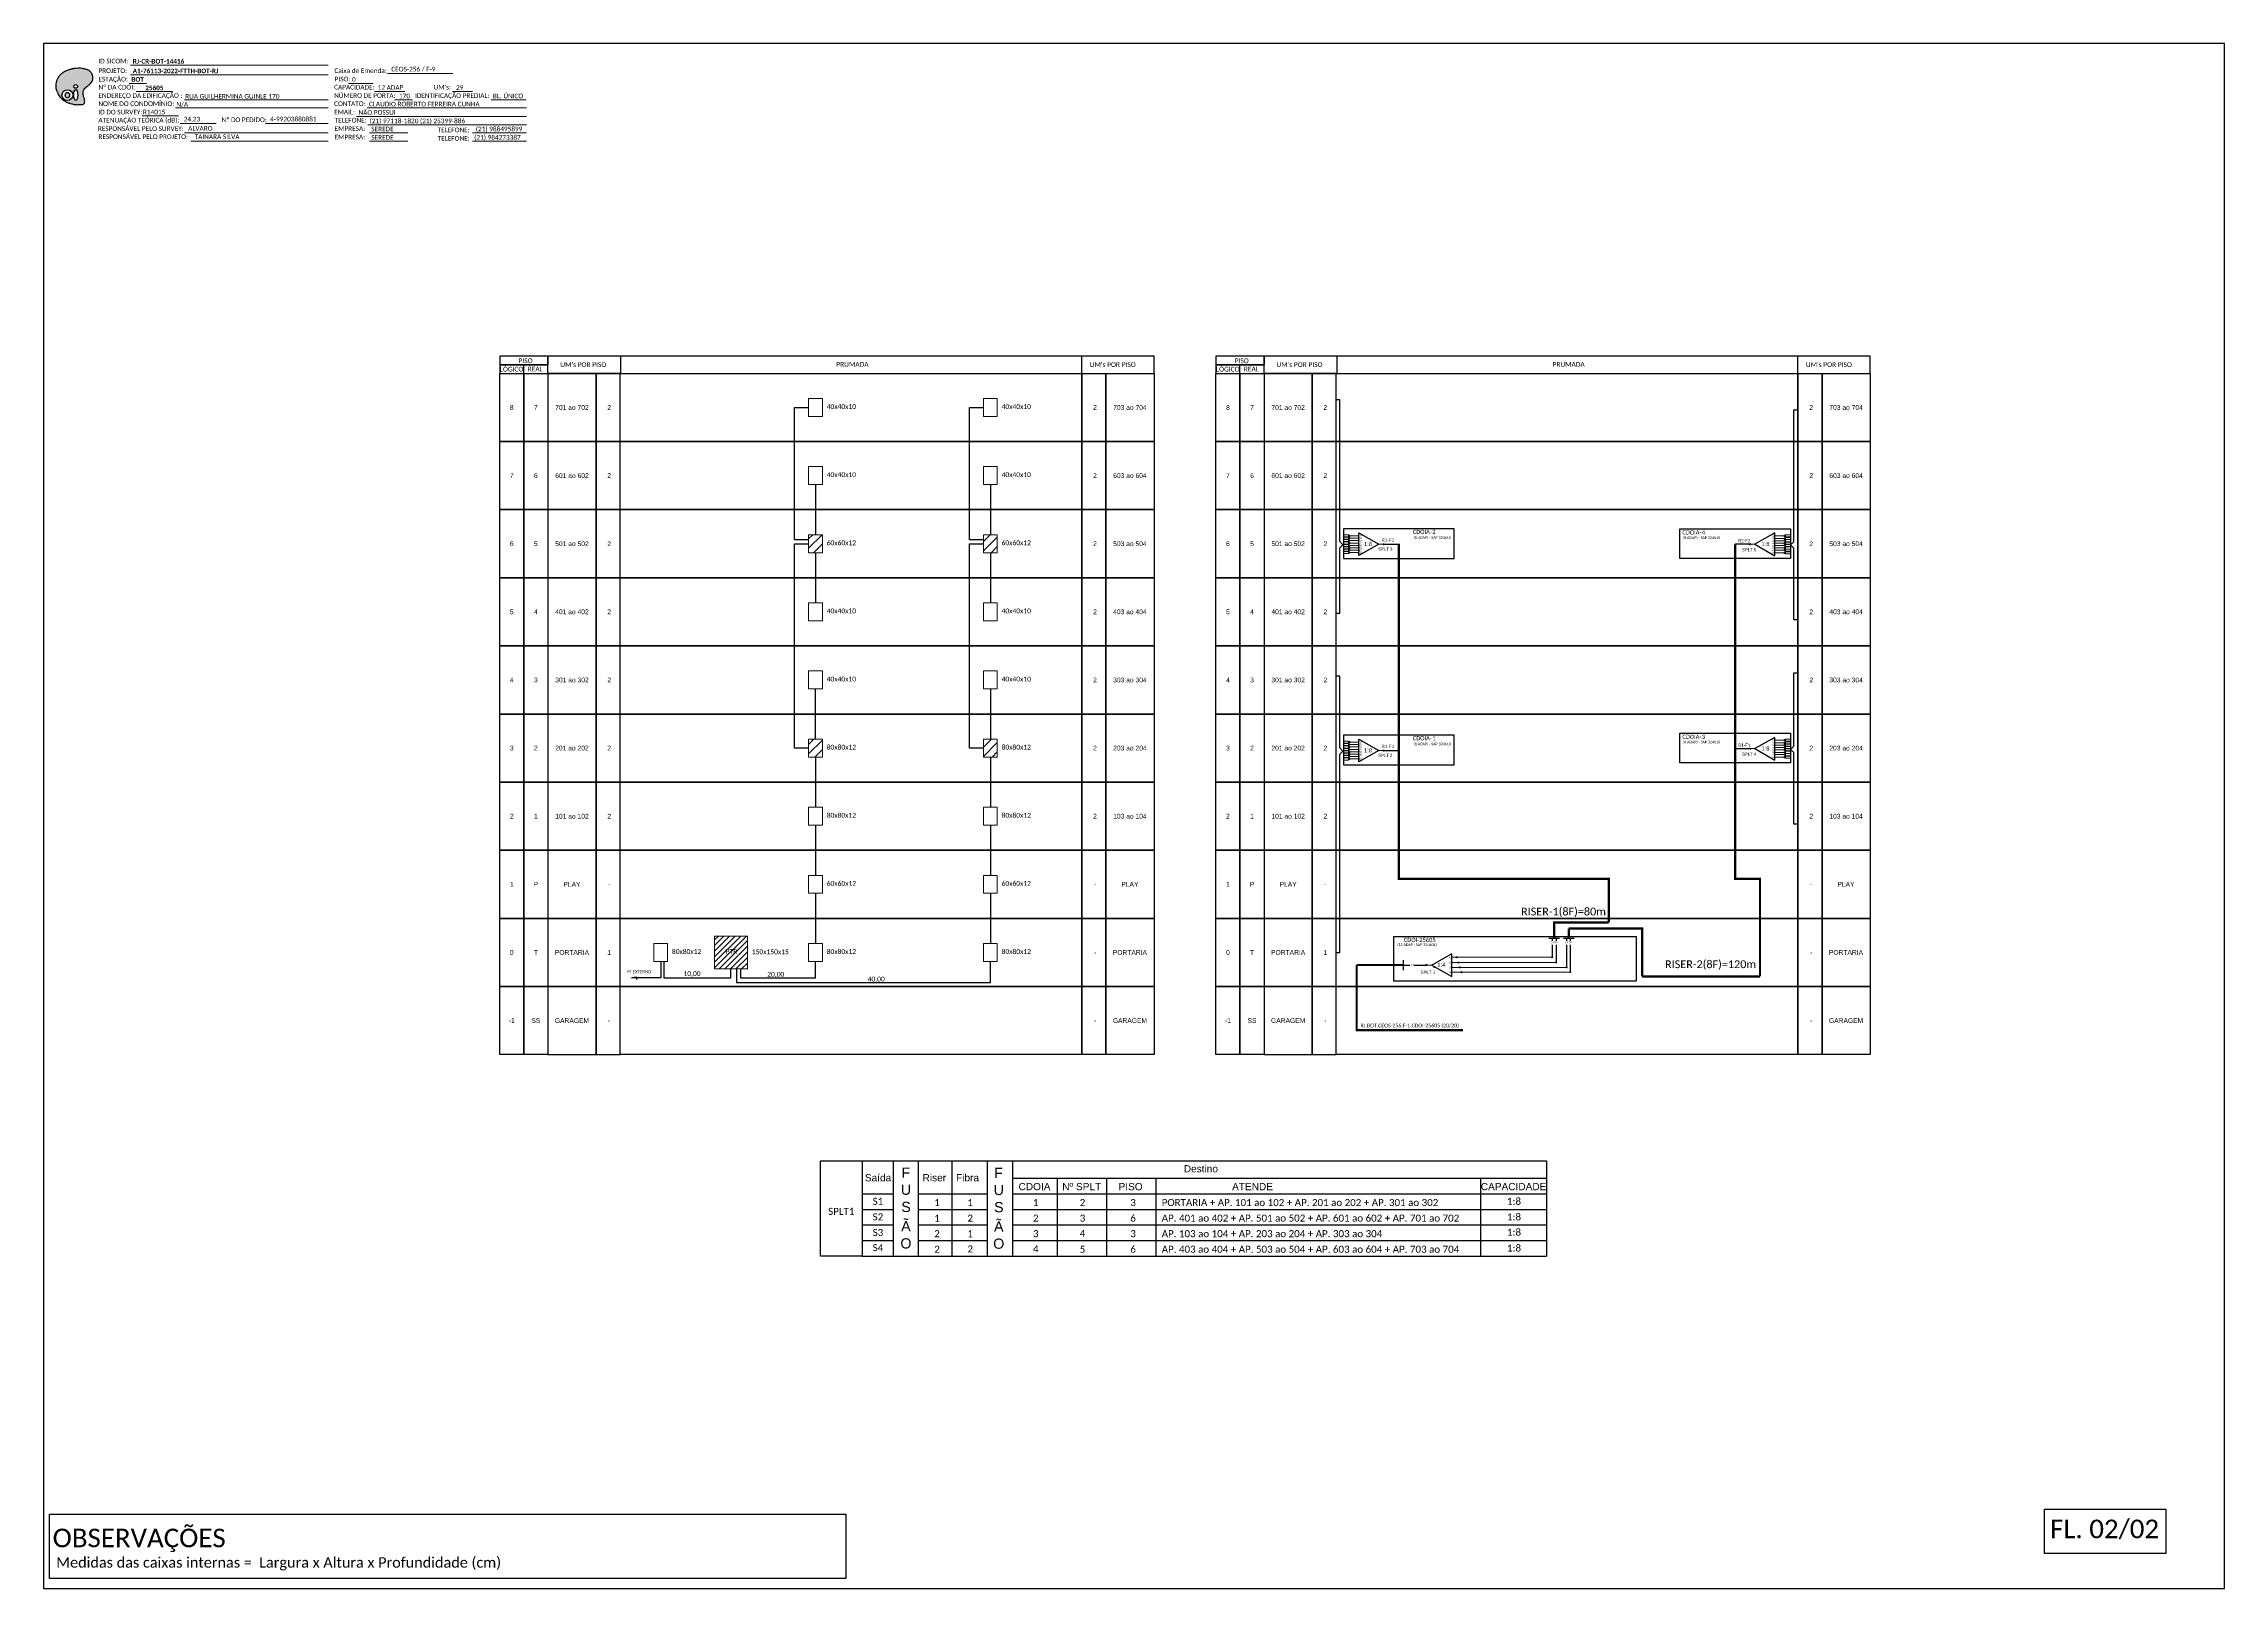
# Model space of a CAD drawing. Header units: millimetres. Extents: x 7 to 846, y 6 to 1250.
# Drawn here: x 7 to 846, y 6 to 600 of the extents above; entities that cross this region are included whole.
import ezdxf
from ezdxf.enums import TextEntityAlignment as Align

# ---------------------------------------------------------------- set-up
doc = ezdxf.new("R2010")
doc.units = ezdxf.units.MM
doc.header["$MEASUREMENT"] = 0
doc.styles.add('ARIAL', font='arial.ttf')
doc.styles.add('WMF-Calibri0', font='calibri.ttf')
doc.styles.add('WMF-Calibri1', font='calibrib.ttf')

# ---------------------------------------------------------------- blocks, each defined once
blk = doc.blocks.new('SPLITTER_')
blk.add_point((0, 0))
at = {"style": 'ARIAL', "flags": 4}
blk.add_attdef('SPLT', (0, -3.3), '', height=1.5, dxfattribs=at)
blk = doc.blocks.new('SPLT_1-8_SC-APC')
at = {"color": 1, "lineweight": 0}
blk.add_lwpolyline([(-17, -7.5), (-19.3, -7.5)], dxfattribs=at)
at = {"color": 1}
blk.add_lwpolyline([(-7.4, -2.1), (-17, -7.5), (-7.4, -13), (-7.4, -2.1)], dxfattribs=at)
at = {"color": 3, "lineweight": 0}
for points in [[(-3, -3.5), (-7.4, -3.5)], [(-7.4, -4.7), (-3, -4.7)], [(-7.4, -5.8), (-3, -5.8)], [(-7.4, -7), (-3, -7)], [(-7.4, -8.1), (-3, -8.1)], [(-7.4, -9.3), (-3, -9.3)], [(-7.4, -10.4), (-3, -10.4)], [(-2.4, -3), (-2.4, -4)], [(-2.4, -3), (0, -3)], [(-2.4, -4), (0, -4)], [(-2.4, -4.2), (-2.4, -5.2)], [(-2.4, -4.2), (0, -4.2)], [(-2.4, -5.2), (0, -5.2)], [(-2.4, -5.3), (-2.4, -6.3)], [(-2.4, -5.3), (0, -5.3)], [(-2.4, -6.3), (0, -6.3)], [(-2.4, -6.5), (-2.4, -7.5)], [(-2.4, -6.5), (0, -6.5)], [(-2.4, -7.5), (0, -7.5)], [(-2.4, -7.6), (-2.4, -8.6)], [(-2.4, -7.6), (0, -7.6)], [(-2.4, -8.6), (0, -8.6)], [(-2.4, -8.8), (-2.4, -9.8)], [(-2.4, -8.8), (0, -8.8)], [(-2.4, -9.8), (0, -9.8)], [(-2.4, -9.9), (-2.4, -10.9)], [(-2.4, -9.9), (0, -9.9)], [(-7.4, -11.6), (-3, -11.6)], [(-2.4, -10.9), (0, -10.9)], [(-2.4, -11.1), (-2.4, -12.1)], [(-2.4, -11.1), (0, -11.1)], [(-2.4, -12.1), (0, -12.1)]]:
    blk.add_lwpolyline(points, dxfattribs=at)
for points in [[(-3, -3.2), (-2.4, -3.2), (-2.4, -3.8), (-3, -3.8)], [(-3, -4.4), (-2.4, -4.4), (-2.4, -5), (-3, -5)], [(-3, -5.5), (-2.4, -5.5), (-2.4, -6.1), (-3, -6.1)], [(-3, -6.7), (-2.4, -6.7), (-2.4, -7.3), (-3, -7.3)], [(-3, -7.8), (-2.4, -7.8), (-2.4, -8.4), (-3, -8.4)], [(-3, -9), (-2.4, -9), (-2.4, -9.6), (-3, -9.6)], [(-3, -10.1), (-2.4, -10.1), (-2.4, -10.7), (-3, -10.7)], [(-3, -11.3), (-2.4, -11.3), (-2.4, -11.9), (-3, -11.9)]]:
    blk.add_lwpolyline(points, close=True, dxfattribs=at)
at = {"color": 1, "style": 'ARIAL'}
for s, height, p in [('1:8', 2, (-13.9, -8.4)), ('S1', 0.75, (-8.7, -3.8)), ('S2', 0.75, (-8.7, -5)), ('S3', 0.75, (-8.7, -6.2)), ('S4', 0.75, (-8.7, -7.4)), ('S5', 0.75, (-8.7, -8.6)), ('S6', 0.75, (-8.7, -9.7)), ('S7', 0.75, (-8.7, -10.8)), ('S8', 0.75, (-8.7, -11.9))]:
    blk.add_text(s, height=height, dxfattribs=at).set_placement(p)
blk = doc.blocks.new('OI')
h = blk.add_hatch(color=40)
edge = h.paths.add_edge_path()
edge.add_spline(control_points=[(4.35, -0.67), (3.92, -0.99), (3.26, -1.5), (2.81, -2.59), (2.9, -3.5), (3.06, -4.27), (3.31, -4.85), (3.37, -5.39), (3.4, -5.88), (3.2, -6.4), (2.54, -6.61), (1.65, -6.63), (0.55, -6.67), (-0.56, -6.42), (-1.61, -6.14), (-2.77, -5.61), (-3.92, -4.77), (-4.89, -3.7), (-5.34, -2.65), (-5.6, -1.94), (-5.85, -0.96), (-5.71, 0.47), (-5.1, 2.02), (-4.14, 3.02), (-3.3, 3.61), (-2.37, 4.16), (-1.36, 4.44), (-0.56, 4.7), (0.79, 4.85), (2.24, 4.97), (3.79, 4.57), (4.67, 4.21), (5.44, 3.65), (5.76, 2.99), (6.03, 2.21), (6.01, 1.46), (5.72, 0.64), (5.31, 0.08), (4.88, -0.38), (4.51, -0.55), (4.35, -0.67)], knot_values=[0, 0, 0, 0, 1.60434, 2.417191, 3.427595, 4.282808, 4.776746, 5.304182, 5.888771, 6.258406, 6.858137, 7.79129, 8.986195, 10.124242, 11.187857, 12.242908, 13.953784, 15.414161, 16.515391, 17.349188, 17.675853, 19.552021, 21.515531, 22.568638, 23.63245, 24.621084, 25.782718, 26.745347, 27.142653, 29.870543, 31.004649, 31.921532, 32.709589, 33.801391, 34.042471, 35.192333, 35.971461, 36.628871, 37.254359, 37.836911, 37.836911, 37.836911, 37.836911], degree=3, periodic=0)
h.paths.add_polyline_path([(1.13, -0.87, -1), (-0.04, -0.87, -1)], flags=16)
edge = h.paths.add_edge_path(flags=16)
edge.add_ellipse((0.56, -3.59), major_axis=(-0.02, 1.71), ratio=0.361305, start_angle=0, end_angle=360)
h.paths.add_polyline_path([(-0.36, -3.62, -1), (-3.8, -3.62, -1)], flags=16)
edge = h.paths.add_edge_path(flags=0)
edge.add_ellipse((-2.08, -3.62), major_axis=(0, 0.885), ratio=0.758294, start_angle=0, end_angle=360)
at = {"color": 40}
for centre, radius in [((-2.08, -3.62), 1.72), ((0.54, -0.87), 0.587)]:
    blk.add_circle(centre, radius, dxfattribs=at)
blk.add_ellipse((-2.08, -3.62), major_axis=(0, 0.885), ratio=0.758294, start_param=-3.141592653589792, end_param=3.141592653589792, dxfattribs=at)
blk.add_ellipse((0.56, -3.59), major_axis=(-0.02, 1.71), ratio=0.361305, dxfattribs=at)
at = {"color": 40, "start_tangent": (-0.800898, -0.598801), "end_tangent": (-0.800898, -0.598801)}
blk.add_spline([(4.35, -0.67), (3.2, -1.78), (2.9, -2.54), (2.92, -3.55), (3.12, -4.38), (3.28, -4.85), (3.37, -5.37), (3.35, -5.95), (3.2, -6.29), (2.66, -6.55), (1.73, -6.63), (0.54, -6.62), (-0.58, -6.41), (-1.6, -6.11), (-2.56, -5.67), (-3.95, -4.67), (-4.89, -3.56), (-5.37, -2.56), (-5.64, -1.78), (-5.72, -1.46), (-5.63, 0.42), (-4.84, 2.22), (-4.13, 2.99), (-3.27, 3.62), (-2.4, 4.09), (-1.3, 4.47), (-0.37, 4.72), (0.02, 4.77), (2.75, 4.8), (3.85, 4.53), (4.69, 4.16), (5.31, 3.68), (5.85, 2.73), (5.93, 2.5), (5.94, 1.35), (5.67, 0.62), (5.29, 0.08), (4.84, -0.36), (4.35, -0.67)], degree=3, dxfattribs=at)

msp = doc.modelspace()

# ---------------------------------------------------------------- hatches: boundary and pattern name
h = msp.add_hatch()
h.set_pattern_fill('ANSI31', color=1, scale=0.8, style=0)
h.set_pattern_definition([(45, (-583.9818, -447.2962), (-1.796051, 1.796051), [])])
h.paths.add_polyline_path([(306.57, 410.84), (301.28, 410.84), (301.28, 403.94), (306.57, 403.94)])
h.paths.add_polyline_path([(373.83, 410.84), (368.54, 410.84), (368.54, 403.94), (373.83, 403.94)])
h.paths.add_polyline_path([(373.83, 332.25), (368.54, 332.25), (368.54, 325.36), (373.83, 325.36)])
h.paths.add_polyline_path([(306.57, 332.25), (301.28, 332.25), (301.28, 325.36), (306.57, 325.36)])
h = msp.add_hatch(color=3)
h.dxf.hatch_style = 1
edge = h.paths.add_edge_path()
edge.add_arc((522.36, 407.19), 0.205, 0, 360)
h = msp.add_hatch(color=3)
h.dxf.hatch_style = 1
edge = h.paths.add_edge_path()
edge.add_arc((663.36, 407.15), 0.205, 0, 360)
h = msp.add_hatch(color=3)
h.dxf.hatch_style = 1
edge = h.paths.add_edge_path()
edge.add_arc((522.36, 327.84), 0.205, 0, 360)
h = msp.add_hatch(color=3)
h.dxf.hatch_style = 1
edge = h.paths.add_edge_path()
edge.add_arc((663.36, 328.56), 0.205, 0, 360)
h = msp.add_hatch()
h.set_pattern_fill('ANSI31', color=1, scale=0.48)
h.set_pattern_definition([(45, (-151.309, 2362.469), (-1.0776307, 1.0776307), [])])
h.paths.add_polyline_path([(277.72, 256.54), (265.08, 256.54), (265.08, 243.9), (277.72, 243.9)])
h.paths.add_polyline_path([(268.87, 249.2), (274.31, 249.2), (274.31, 251.98), (268.87, 251.98)], flags=24)
h = msp.add_hatch(color=3)
h.dxf.hatch_style = 1
edge = h.paths.add_edge_path()
edge.add_arc((538.9, 245.38), 0.205, 0, 360)
h = msp.add_hatch(color=3)
h.dxf.hatch_style = 1
edge = h.paths.add_edge_path()
edge.add_arc((550.53, 248.35), 0.205, 0, 360)
h = msp.add_hatch(color=3)
h.dxf.hatch_style = 1
edge = h.paths.add_edge_path()
edge.add_arc((551.09, 246.33), 0.205, 0, 360)
h = msp.add_hatch(color=3)
h.dxf.hatch_style = 1
edge = h.paths.add_edge_path()
edge.add_arc((551.72, 244.48), 0.205, 0, 360)
h = msp.add_hatch(color=3)
h.dxf.hatch_style = 1
edge = h.paths.add_edge_path()
edge.add_arc((587.22, 248.35), 0.164, 0, 360)
h = msp.add_hatch(color=3)
h.dxf.hatch_style = 1
edge = h.paths.add_edge_path()
edge.add_arc((588.66, 246.33), 0.164, 0, 360)
h = msp.add_hatch(color=3)
h.dxf.hatch_style = 1
edge = h.paths.add_edge_path()
edge.add_arc((592.72, 244.48), 0.164, 0, 360)
h = msp.add_hatch(color=3)
h.dxf.hatch_style = 1
edge = h.paths.add_edge_path()
edge.add_arc((552.31, 242.63), 0.205, 0, 360)
h = msp.add_hatch(color=3)
h.dxf.hatch_style = 1
edge = h.paths.add_edge_path()
edge.add_arc((594.16, 242.63), 0.164, 0, 360)

# ---------------------------------------------------------------- linework, layer by layer
at = {"color": 5}
msp.add_line((585.91, 255.77), (589.97, 255.77), dxfattribs=at)
at = {"color": 6}
msp.add_line((591.54, 255.77), (595.61, 255.77), dxfattribs=at)
for p, q in [((305.82, 170.07), (585.01, 170.07)), ((305.82, 133.48), (305.82, 170.07)), ((321.9, 170.07), (321.9, 133.48)), ((333.79, 170.07), (333.79, 133.48)), ((343.56, 133.48), (343.56, 170.07)), ((356.31, 170.07), (356.31, 133.48)), ((369.91, 170.07), (369.91, 133.48)), ((379.68, 170.07), (379.68, 133.48)), ((585.01, 170.07), (585.01, 133.48)), ((379.68, 163.41), (585.01, 163.41)), ((396.89, 163.41), (396.89, 133.48)), ((415.85, 163.41), (415.85, 133.48)), ((434.78, 163.41), (434.78, 133.48)), ((559.68, 163.41), (559.68, 133.48)), ((321.9, 157.43), (333.79, 157.43)), ((321.9, 151.44), (333.79, 151.44)), ((343.56, 157.43), (369.91, 157.43)), ((343.56, 151.44), (369.91, 151.44)), ((379.68, 157.43), (585.01, 157.43)), ((379.68, 151.44), (585.01, 151.44)), ((321.9, 145.46), (333.79, 145.46)), ((343.56, 145.46), (369.91, 145.46)), ((379.68, 145.46), (585.01, 145.46)), ((321.9, 139.47), (333.79, 139.47)), ((343.56, 139.47), (369.91, 139.47)), ((379.68, 139.47), (585.01, 139.47)), ((321.9, 133.48), (333.79, 133.48)), ((343.56, 133.48), (369.91, 133.48)), ((379.68, 133.48), (585.01, 133.48))]:
    msp.add_line(p, q)
for points in [[(7.11, 5.69), (845.67, 5.69), (845.67, 599.69), (7.11, 599.69), (7.11, 5.69)], [(201.02, 472.88), (434.08, 472.88), (434.08, 479.46), (201.02, 479.46), (201.02, 479.46), (201.02, 476.17)], [(229.06, 472.88), (229.06, 479.46)], [(406.29, 472.88), (406.29, 479.46)], [(476.4, 472.88), (709.46, 472.88), (709.46, 479.46), (476.4, 479.46), (476.4, 479.46), (476.4, 476.17)], [(504.45, 472.88), (504.45, 479.46)], [(681.67, 472.88), (681.67, 479.46)], [(191.76, 472.88), (191.76, 476.17)], [(467.14, 472.88), (467.14, 476.17)], [(321.9, 133.48), (305.82, 133.48)], [(333.79, 133.48), (379.68, 133.48)]]:
    msp.add_lwpolyline(points)
at = {"color": 7, "lineweight": 0}
for points in [[(40.58, 591.34), (116.55, 591.34)], [(40.58, 587.65), (116.55, 587.65)], [(139.39, 588.14), (164.52, 588.14)], [(40.06, 584.37), (46.61, 584.37)], [(42.72, 581.3), (56.67, 581.3)], [(124.35, 584.41), (133.83, 584.41)], [(134.4, 581.3), (146.01, 581.3)], [(164.34, 581.3), (172, 581.3)], [(45.04, 571.88), (58.99, 571.88)], [(57.88, 574.95), (116.55, 574.95)], [(61.29, 578.06), (116.55, 578.06)], [(127.47, 571.71), (192.74, 571.71)], [(131.51, 574.95), (192.74, 574.95)], [(141.98, 578.06), (148.93, 578.06)], [(179.15, 578.06), (192.71, 578.06)], [(59.58, 568.92), (73.52, 568.92)], [(61.29, 565.36), (116.55, 565.36)], [(63.78, 562.12), (116.55, 562.12)], [(92.41, 568.93), (116.56, 568.93)], [(131.76, 568.47), (192.74, 568.47)], [(132.37, 565.36), (147.17, 565.36)], [(132.37, 562.12), (147.17, 562.12)], [(171.97, 565.36), (192.74, 565.36)], [(171.97, 562.12), (192.74, 562.12)], [(548.62, 248.35), (550.53, 248.35)], [(548.62, 246.33), (551.09, 246.33)], [(548.62, 244.48), (551.72, 244.48)], [(548.62, 242.63), (552.31, 242.63)]]:
    msp.add_lwpolyline(points, dxfattribs=at)
for points in [[(182.5, 476.17), (201.02, 476.17), (201.02, 479.46), (182.5, 479.46)], [(457.88, 476.17), (476.4, 476.17), (476.4, 479.46), (457.88, 479.46)], [(182.5, 472.88), (201.02, 472.88), (201.02, 476.17), (182.5, 476.17)], [(182.5, 472.88), (191.76, 472.88), (191.76, 446.68), (182.5, 446.68)], [(191.76, 472.88), (201.02, 472.88), (201.02, 446.68), (191.76, 446.68)], [(219.53, 472.88), (201.02, 472.88), (201.02, 446.68), (219.53, 446.68)], [(228.79, 472.88), (219.53, 472.88), (219.53, 446.68), (228.79, 446.68)], [(228.79, 472.88), (406.3, 472.88), (406.3, 446.68), (228.79, 446.68)], [(406.3, 472.88), (415.56, 472.88), (415.56, 446.68), (406.3, 446.68)], [(415.56, 472.88), (434.08, 472.88), (434.08, 446.68), (415.56, 446.68)], [(457.88, 472.88), (476.4, 472.88), (476.4, 476.17), (457.88, 476.17)], [(457.88, 472.88), (467.14, 472.88), (467.14, 446.68), (457.88, 446.68)], [(467.14, 472.88), (476.4, 472.88), (476.4, 446.68), (467.14, 446.68)], [(494.92, 472.88), (476.4, 472.88), (476.4, 446.68), (494.92, 446.68)], [(504.17, 472.88), (494.92, 472.88), (494.92, 446.68), (504.17, 446.68)], [(504.17, 472.88), (681.69, 472.88), (681.69, 446.68), (504.17, 446.68)], [(681.69, 472.88), (690.95, 472.88), (690.95, 446.68), (681.69, 446.68)], [(690.95, 472.88), (709.46, 472.88), (709.46, 446.68), (690.95, 446.68)], [(182.5, 446.68), (191.76, 446.68), (191.76, 420.49), (182.5, 420.49)], [(191.76, 446.68), (201.02, 446.68), (201.02, 420.49), (191.76, 420.49)], [(219.53, 446.68), (201.02, 446.68), (201.02, 420.49), (219.53, 420.49)], [(228.79, 446.68), (219.53, 446.68), (219.53, 420.49), (228.79, 420.49)], [(228.79, 446.68), (406.3, 446.68), (406.3, 420.49), (228.79, 420.49)], [(406.3, 446.68), (415.56, 446.68), (415.56, 420.49), (406.3, 420.49)], [(415.56, 446.68), (434.08, 446.68), (434.08, 420.49), (415.56, 420.49)], [(457.88, 446.68), (467.14, 446.68), (467.14, 420.49), (457.88, 420.49)], [(467.14, 446.68), (476.4, 446.68), (476.4, 420.49), (467.14, 420.49)], [(494.92, 446.68), (476.4, 446.68), (476.4, 420.49), (494.92, 420.49)], [(504.17, 446.68), (494.92, 446.68), (494.92, 420.49), (504.17, 420.49)], [(504.17, 446.68), (681.69, 446.68), (681.69, 420.49), (504.17, 420.49)], [(681.69, 446.68), (690.95, 446.68), (690.95, 420.49), (681.69, 420.49)], [(690.95, 446.68), (709.46, 446.68), (709.46, 420.49), (690.95, 420.49)], [(182.5, 420.49), (191.76, 420.49), (191.76, 394.29), (182.5, 394.29)], [(191.76, 420.49), (201.02, 420.49), (201.02, 394.29), (191.76, 394.29)], [(219.53, 420.49), (201.02, 420.49), (201.02, 394.29), (219.53, 394.29)], [(228.79, 420.49), (219.53, 420.49), (219.53, 394.29), (228.79, 394.29)], [(228.79, 420.49), (406.3, 420.49), (406.3, 394.29), (228.79, 394.29)], [(406.3, 420.49), (415.56, 420.49), (415.56, 394.29), (406.3, 394.29)], [(415.56, 420.49), (434.08, 420.49), (434.08, 394.29), (415.56, 394.29)], [(457.88, 420.49), (467.14, 420.49), (467.14, 394.29), (457.88, 394.29)], [(467.14, 420.49), (476.4, 420.49), (476.4, 394.29), (467.14, 394.29)], [(494.92, 420.49), (476.4, 420.49), (476.4, 394.29), (494.92, 394.29)], [(504.17, 420.49), (494.92, 420.49), (494.92, 394.29), (504.17, 394.29)], [(504.17, 420.49), (681.69, 420.49), (681.69, 394.29), (504.17, 394.29)], [(681.69, 420.49), (690.95, 420.49), (690.95, 394.29), (681.69, 394.29)], [(690.95, 420.49), (709.46, 420.49), (709.46, 394.29), (690.95, 394.29)], [(182.5, 394.29), (191.76, 394.29), (191.76, 368.1), (182.5, 368.1)], [(191.76, 394.29), (201.02, 394.29), (201.02, 368.1), (191.76, 368.1)], [(219.53, 394.29), (201.02, 394.29), (201.02, 368.1), (219.53, 368.1)], [(228.79, 394.29), (219.53, 394.29), (219.53, 368.1), (228.79, 368.1)], [(228.79, 394.29), (406.3, 394.29), (406.3, 368.1), (228.79, 368.1)], [(406.3, 394.29), (415.56, 394.29), (415.56, 368.1), (406.3, 368.1)], [(415.56, 394.29), (434.08, 394.29), (434.08, 368.1), (415.56, 368.1)], [(457.88, 394.29), (467.14, 394.29), (467.14, 368.1), (457.88, 368.1)], [(467.14, 394.29), (476.4, 394.29), (476.4, 368.1), (467.14, 368.1)], [(494.92, 394.29), (476.4, 394.29), (476.4, 368.1), (494.92, 368.1)], [(504.17, 394.29), (494.92, 394.29), (494.92, 368.1), (504.17, 368.1)], [(504.17, 394.29), (681.69, 394.29), (681.69, 368.1), (504.17, 368.1)], [(681.69, 394.29), (690.95, 394.29), (690.95, 368.1), (681.69, 368.1)], [(690.95, 394.29), (709.46, 394.29), (709.46, 368.1), (690.95, 368.1)], [(182.5, 368.1), (191.76, 368.1), (191.76, 341.9), (182.5, 341.9)], [(191.76, 368.1), (201.02, 368.1), (201.02, 341.9), (191.76, 341.9)], [(219.53, 368.1), (201.02, 368.1), (201.02, 341.9), (219.53, 341.9)], [(228.79, 368.1), (219.53, 368.1), (219.53, 341.9), (228.79, 341.9)], [(228.79, 368.1), (406.3, 368.1), (406.3, 341.9), (228.79, 341.9)], [(406.3, 368.1), (415.56, 368.1), (415.56, 341.9), (406.3, 341.9)], [(415.56, 368.1), (434.08, 368.1), (434.08, 341.9), (415.56, 341.9)], [(457.88, 368.1), (467.14, 368.1), (467.14, 341.9), (457.88, 341.9)], [(467.14, 368.1), (476.4, 368.1), (476.4, 341.9), (467.14, 341.9)], [(494.92, 368.1), (476.4, 368.1), (476.4, 341.9), (494.92, 341.9)], [(504.17, 368.1), (494.92, 368.1), (494.92, 341.9), (504.17, 341.9)], [(504.17, 368.1), (681.69, 368.1), (681.69, 341.9), (504.17, 341.9)], [(681.69, 368.1), (690.95, 368.1), (690.95, 341.9), (681.69, 341.9)], [(690.95, 368.1), (709.46, 368.1), (709.46, 341.9), (690.95, 341.9)], [(182.5, 341.9), (191.76, 341.9), (191.76, 315.71), (182.5, 315.71)], [(191.76, 341.9), (201.02, 341.9), (201.02, 315.71), (191.76, 315.71)], [(219.53, 341.9), (201.02, 341.9), (201.02, 315.71), (219.53, 315.71)], [(228.79, 341.9), (219.53, 341.9), (219.53, 315.71), (228.79, 315.71)], [(228.79, 341.9), (406.3, 341.9), (406.3, 315.71), (228.79, 315.71)], [(406.3, 341.9), (415.56, 341.9), (415.56, 315.71), (406.3, 315.71)], [(415.56, 341.9), (434.08, 341.9), (434.08, 315.71), (415.56, 315.71)], [(457.88, 341.9), (467.14, 341.9), (467.14, 315.71), (457.88, 315.71)], [(467.14, 341.9), (476.4, 341.9), (476.4, 315.71), (467.14, 315.71)], [(494.92, 341.9), (476.4, 341.9), (476.4, 315.71), (494.92, 315.71)], [(504.17, 341.9), (494.92, 341.9), (494.92, 315.71), (504.17, 315.71)], [(504.17, 341.9), (681.69, 341.9), (681.69, 315.71), (504.17, 315.71)], [(681.69, 341.9), (690.95, 341.9), (690.95, 315.71), (681.69, 315.71)], [(690.95, 341.9), (709.46, 341.9), (709.46, 315.71), (690.95, 315.71)], [(182.5, 315.71), (191.76, 315.71), (191.76, 289.51), (182.5, 289.51)], [(191.76, 315.71), (201.02, 315.71), (201.02, 289.51), (191.76, 289.51)], [(219.53, 315.71), (201.02, 315.71), (201.02, 289.51), (219.53, 289.51)], [(228.79, 315.71), (219.53, 315.71), (219.53, 289.51), (228.79, 289.51)], [(228.79, 315.71), (406.3, 315.71), (406.3, 289.51), (228.79, 289.51)], [(406.3, 315.71), (415.56, 315.71), (415.56, 289.51), (406.3, 289.51)], [(415.56, 315.71), (434.08, 315.71), (434.08, 289.51), (415.56, 289.51)], [(457.88, 315.71), (467.14, 315.71), (467.14, 289.51), (457.88, 289.51)], [(467.14, 315.71), (476.4, 315.71), (476.4, 289.51), (467.14, 289.51)], [(494.92, 315.71), (476.4, 315.71), (476.4, 289.51), (494.92, 289.51)], [(504.17, 315.71), (494.92, 315.71), (494.92, 289.51), (504.17, 289.51)], [(504.17, 315.71), (681.69, 315.71), (681.69, 289.51), (504.17, 289.51)], [(681.69, 315.71), (690.95, 315.71), (690.95, 289.51), (681.69, 289.51)], [(690.95, 315.71), (709.46, 315.71), (709.46, 289.51), (690.95, 289.51)], [(182.5, 289.51), (191.76, 289.51), (191.76, 263.32), (182.5, 263.32)], [(191.76, 289.51), (201.02, 289.51), (201.02, 263.32), (191.76, 263.32)], [(219.53, 289.51), (201.02, 289.51), (201.02, 263.32), (219.53, 263.32)], [(228.79, 289.51), (219.53, 289.51), (219.53, 263.32), (228.79, 263.32)], [(228.79, 289.51), (406.3, 289.51), (406.3, 263.32), (228.79, 263.32)], [(406.3, 289.51), (415.56, 289.51), (415.56, 263.32), (406.3, 263.32)], [(415.56, 289.51), (434.08, 289.51), (434.08, 263.32), (415.56, 263.32)], [(457.88, 289.51), (467.14, 289.51), (467.14, 263.32), (457.88, 263.32)], [(467.14, 289.51), (476.4, 289.51), (476.4, 263.32), (467.14, 263.32)], [(494.92, 289.51), (476.4, 289.51), (476.4, 263.32), (494.92, 263.32)], [(504.17, 289.51), (494.92, 289.51), (494.92, 263.32), (504.17, 263.32)], [(504.17, 289.51), (681.69, 289.51), (681.69, 263.32), (504.17, 263.32)], [(681.69, 289.51), (690.95, 289.51), (690.95, 263.32), (681.69, 263.32)], [(690.95, 289.51), (709.46, 289.51), (709.46, 263.32), (690.95, 263.32)], [(182.5, 263.32), (191.76, 263.32), (191.76, 237.12), (182.5, 237.12)], [(191.76, 263.32), (201.02, 263.32), (201.02, 237.12), (191.76, 237.12)], [(219.53, 263.32), (201.02, 263.32), (201.02, 237.12), (219.53, 237.12)], [(228.79, 263.32), (219.53, 263.32), (219.53, 237.12), (228.79, 237.12)], [(228.79, 263.32), (406.3, 263.32), (406.3, 237.12), (228.79, 237.12)], [(406.3, 263.32), (415.56, 263.32), (415.56, 237.12), (406.3, 237.12)], [(415.56, 263.32), (434.08, 263.32), (434.08, 237.12), (415.56, 237.12)], [(457.88, 263.32), (467.14, 263.32), (467.14, 237.12), (457.88, 237.12)], [(467.14, 263.32), (476.4, 263.32), (476.4, 237.12), (467.14, 237.12)], [(494.92, 263.32), (476.4, 263.32), (476.4, 237.12), (494.92, 237.12)], [(504.17, 263.32), (494.92, 263.32), (494.92, 237.12), (504.17, 237.12)], [(504.17, 263.32), (681.69, 263.32), (681.69, 237.12), (504.17, 237.12)], [(681.69, 263.32), (690.95, 263.32), (690.95, 237.12), (681.69, 237.12)], [(690.95, 263.32), (709.46, 263.32), (709.46, 237.12), (690.95, 237.12)], [(182.5, 237.12), (191.76, 237.12), (191.76, 210.93), (182.5, 210.93)], [(191.76, 237.12), (201.02, 237.12), (201.02, 210.93), (191.76, 210.93)], [(219.53, 237.12), (201.02, 237.12), (201.02, 210.93), (219.53, 210.93)], [(228.79, 237.12), (219.53, 237.12), (219.53, 210.93), (228.79, 210.93)], [(228.79, 237.12), (406.3, 237.12), (406.3, 210.93), (228.79, 210.93)], [(406.3, 237.12), (415.56, 237.12), (415.56, 210.93), (406.3, 210.93)], [(415.56, 237.12), (434.08, 237.12), (434.08, 210.93), (415.56, 210.93)], [(457.88, 237.12), (467.14, 237.12), (467.14, 210.93), (457.88, 210.93)], [(467.14, 237.12), (476.4, 237.12), (476.4, 210.93), (467.14, 210.93)], [(494.92, 237.12), (476.4, 237.12), (476.4, 210.93), (494.92, 210.93)], [(504.17, 237.12), (494.92, 237.12), (494.92, 210.93), (504.17, 210.93)], [(504.17, 237.12), (681.69, 237.12), (681.69, 210.93), (504.17, 210.93)], [(681.69, 237.12), (690.95, 237.12), (690.95, 210.93), (681.69, 210.93)], [(690.95, 237.12), (709.46, 237.12), (709.46, 210.93), (690.95, 210.93)], [(9.4, 34.21), (315.56, 34.21), (315.56, 9.46), (9.4, 9.46)], [(776.45, 36.1), (823.1, 36.1), (823.1, 19.06), (776.45, 19.06)]]:
    msp.add_lwpolyline(points, close=True)
at = {"color": 0, "lineweight": 0}
for points in [[(301.28, 463.23), (306.57, 463.23), (306.57, 456.33), (301.28, 456.33)], [(368.54, 463.23), (373.83, 463.23), (373.83, 456.33), (368.54, 456.33)], [(301.28, 437.03), (306.57, 437.03), (306.57, 430.14), (301.28, 430.14)], [(368.54, 437.03), (373.83, 437.03), (373.83, 430.14), (368.54, 430.14)], [(301.28, 384.64), (306.57, 384.64), (306.57, 377.75), (301.28, 377.75)], [(368.54, 384.64), (373.83, 384.64), (373.83, 377.75), (368.54, 377.75)], [(301.28, 358.45), (306.57, 358.45), (306.57, 351.55), (301.28, 351.55)], [(368.54, 358.45), (373.83, 358.45), (373.83, 351.55), (368.54, 351.55)], [(301.28, 306.06), (306.57, 306.06), (306.57, 299.16), (301.28, 299.16)], [(368.54, 306.06), (373.83, 306.06), (373.83, 299.16), (368.54, 299.16)], [(241.74, 253.67), (247.04, 253.67), (247.04, 246.77), (241.74, 246.77)]]:
    msp.add_lwpolyline(points, close=True, dxfattribs=at)
at = {"color": 3}
for points in [[(504.17, 380.63), (505.49, 380.63), (505.5, 405.82), (506.75, 407.02), (505.5, 408.23), (505.5, 462.73), (504.17, 462.73)], [(301.28, 408.94), (295.87, 408.94), (295.87, 459.78), (301.28, 459.78)], [(368.54, 408.94), (363.13, 408.94), (363.13, 459.78), (368.54, 459.78)], [(681.69, 378.15), (680.14, 378.15), (680.13, 405.7), (678.88, 406.91), (680.13, 408.11), (680.13, 458.91), (681.69, 458.91)], [(303.92, 430.14), (303.92, 410.84)], [(371.19, 430.14), (371.19, 410.84)], [(301.28, 328.81), (295.87, 328.81), (295.87, 407.39), (301.28, 407.39)], [(303.92, 403.94), (303.92, 384.64)], [(368.54, 328.81), (363.13, 328.81), (363.13, 407.39), (368.54, 407.39)], [(371.19, 403.94), (371.19, 384.64)], [(504.17, 250.22), (505.5, 250.22), (505.5, 326.47), (506.75, 327.67), (505.5, 328.88), (505.5, 356.5), (504.17, 356.5)], [(681.69, 299.58), (680.14, 299.58), (680.13, 327.12), (678.88, 328.32), (680.13, 329.53), (680.13, 357.79), (681.69, 357.79)], [(303.92, 332.25), (303.92, 351.55)], [(371.19, 351.55), (371.19, 332.25)], [(303.92, 325.36), (303.92, 306.06)], [(371.19, 325.36), (371.19, 306.06)], [(303.92, 299.16), (303.92, 279.86)], [(371.19, 299.16), (371.19, 279.86)], [(303.92, 272.97), (303.92, 253.67)], [(371.19, 272.97), (371.19, 253.67)], [(244.39, 246.77), (244.39, 240.5), (233.12, 240.5), (234.94, 240.88), (235.15, 239.87)], [(245.57, 246.77), (245.57, 240.5), (271.4, 240.5), (271.4, 243.9)], [(273.53, 243.9), (273.53, 240.5), (273.53, 238.64), (371.19, 238.64), (371.19, 246.77)], [(275.03, 243.9), (275.03, 240.48), (303.92, 240.48), (303.92, 246.77)], [(529.98, 245.38), (532.51, 245.38)], [(534.16, 245.38), (538.9, 245.38)]]:
    msp.add_lwpolyline(points, dxfattribs=at)
at = {"color": 1}
for points in [[(549.44, 413.15), (506.93, 413.15), (506.93, 401.7), (549.44, 401.7)], [(636.29, 413.11), (678.79, 413.11), (678.79, 401.65), (636.29, 401.65)], [(549.44, 333.8), (506.93, 333.8), (506.93, 322.34), (549.44, 322.34)], [(636.29, 334.52), (678.79, 334.52), (678.79, 323.07), (636.29, 323.07)], [(526.27, 256.32), (619.5, 256.32), (619.5, 239.18), (526.27, 239.18)]]:
    msp.add_lwpolyline(points, close=True, dxfattribs=at)
for points in [[(512.85, 411.55), (520.59, 407.19), (512.85, 402.83), (512.85, 411.55)], [(512.85, 332.2), (520.59, 327.84), (512.85, 323.48), (512.85, 332.2)], [(529.98, 243.46), (529.98, 247.24)], [(548.62, 249.75), (540.89, 245.39), (548.62, 241.03), (548.62, 249.75)]]:
    msp.add_lwpolyline(points, dxfattribs=at)
at = {"color": 1, "lineweight": 0}
for points in [[(301.28, 410.84), (306.57, 410.84), (306.57, 403.94), (301.28, 403.94)], [(368.54, 410.84), (373.83, 410.84), (373.83, 403.94), (368.54, 403.94)], [(301.28, 332.25), (306.57, 332.25), (306.57, 325.36), (301.28, 325.36)], [(368.54, 332.25), (373.83, 332.25), (373.83, 325.36), (368.54, 325.36)], [(265.08, 256.54), (277.72, 256.54), (277.72, 243.9), (265.08, 243.9)]]:
    msp.add_lwpolyline(points, close=True, dxfattribs=at)
at = {"color": 3, "lineweight": 0}
for points in [[(508.89, 410.81), (506.96, 410.81)], [(508.89, 410.02), (506.96, 410.02)], [(508.89, 409.89), (506.96, 409.89)], [(508.89, 409.1), (506.96, 409.1)], [(508.89, 408.97), (506.96, 408.97)], [(508.89, 408.18), (506.96, 408.18)], [(508.89, 408.05), (506.96, 408.05)], [(508.89, 407.26), (506.96, 407.26)], [(508.89, 407.12), (506.96, 407.12)], [(508.89, 406.34), (506.96, 406.34)], [(508.89, 406.2), (506.96, 406.2)], [(508.89, 405.41), (506.96, 405.41)], [(508.89, 405.28), (506.96, 405.28)], [(508.89, 404.49), (506.96, 404.49)], [(508.89, 404.36), (506.96, 404.36)], [(508.89, 403.57), (506.96, 403.57)], [(508.89, 410.81), (508.89, 410.02)], [(508.89, 409.89), (508.89, 409.1)], [(508.89, 408.97), (508.89, 408.18)], [(508.89, 408.05), (508.89, 407.26)], [(508.89, 407.12), (508.89, 406.34)], [(508.89, 406.2), (508.89, 405.41)], [(508.89, 405.28), (508.89, 404.49)], [(508.89, 404.36), (508.89, 403.57)], [(509.35, 410.42), (512.85, 410.42)], [(512.85, 409.5), (509.35, 409.5)], [(512.85, 408.57), (509.35, 408.57)], [(512.85, 407.65), (509.35, 407.65)], [(512.85, 406.73), (509.35, 406.73)], [(512.85, 405.81), (509.35, 405.81)], [(512.85, 404.89), (509.35, 404.89)], [(512.85, 403.96), (509.35, 403.96)], [(508.89, 331.46), (506.96, 331.46)], [(508.89, 330.67), (506.96, 330.67)], [(508.89, 330.54), (506.96, 330.54)], [(508.89, 329.75), (506.96, 329.75)], [(508.89, 329.62), (506.96, 329.62)], [(508.89, 328.83), (506.96, 328.83)], [(508.89, 328.7), (506.96, 328.7)], [(508.89, 327.91), (506.96, 327.91)], [(508.89, 327.77), (506.96, 327.77)], [(508.89, 331.46), (508.89, 330.67)], [(508.89, 330.54), (508.89, 329.75)], [(508.89, 329.62), (508.89, 328.83)], [(508.89, 328.7), (508.89, 327.91)], [(508.89, 327.77), (508.89, 326.98)], [(509.35, 331.07), (512.85, 331.07)], [(512.85, 330.15), (509.35, 330.15)], [(512.85, 329.22), (509.35, 329.22)], [(512.85, 328.3), (509.35, 328.3)], [(512.85, 327.38), (509.35, 327.38)], [(508.89, 326.98), (506.96, 326.98)], [(508.89, 326.85), (506.96, 326.85)], [(508.89, 326.06), (506.96, 326.06)], [(508.89, 325.93), (506.96, 325.93)], [(508.89, 325.14), (506.96, 325.14)], [(508.89, 325.01), (506.96, 325.01)], [(508.89, 324.22), (506.96, 324.22)], [(508.89, 326.85), (508.89, 326.06)], [(508.89, 325.93), (508.89, 325.14)], [(508.89, 325.01), (508.89, 324.22)], [(512.85, 326.46), (509.35, 326.46)], [(512.85, 325.53), (509.35, 325.53)], [(512.85, 324.61), (509.35, 324.61)]]:
    msp.add_lwpolyline(points, dxfattribs=at)
for points in [[(509.35, 410.65), (508.89, 410.65), (508.89, 410.19), (509.35, 410.19)], [(509.35, 409.73), (508.89, 409.73), (508.89, 409.27), (509.35, 409.27)], [(509.35, 408.8), (508.89, 408.8), (508.89, 408.35), (509.35, 408.35)], [(509.35, 407.88), (508.89, 407.88), (508.89, 407.42), (509.35, 407.42)], [(509.35, 406.96), (508.89, 406.96), (508.89, 406.5), (509.35, 406.5)], [(509.35, 406.04), (508.89, 406.04), (508.89, 405.58), (509.35, 405.58)], [(509.35, 405.11), (508.89, 405.11), (508.89, 404.66), (509.35, 404.66)], [(509.35, 404.19), (508.89, 404.19), (508.89, 403.73), (509.35, 403.73)], [(509.35, 331.3), (508.89, 331.3), (508.89, 330.84), (509.35, 330.84)], [(509.35, 330.37), (508.89, 330.37), (508.89, 329.92), (509.35, 329.92)], [(509.35, 329.45), (508.89, 329.45), (508.89, 328.99), (509.35, 328.99)], [(509.35, 328.53), (508.89, 328.53), (508.89, 328.07), (509.35, 328.07)], [(509.35, 327.61), (508.89, 327.61), (508.89, 327.15), (509.35, 327.15)], [(509.35, 326.69), (508.89, 326.69), (508.89, 326.23), (509.35, 326.23)], [(509.35, 325.76), (508.89, 325.76), (508.89, 325.3), (509.35, 325.3)], [(509.35, 324.84), (508.89, 324.84), (508.89, 324.38), (509.35, 324.38)]]:
    msp.add_lwpolyline(points, close=True, dxfattribs=at)
at = {"color": 1, "lineweight": 0}
for points in [[(520.59, 407.19), (522.36, 407.19)], [(520.59, 327.84), (522.36, 327.84)], [(540.89, 245.39), (539.11, 245.39)]]:
    msp.add_lwpolyline(points, dxfattribs=at)
at = {"color": 5}
for points in [[(522.36, 407.19), (528.17, 407.19)], [(522.36, 327.84), (528.17, 327.84)], [(587.22, 255.77), (587.22, 254.7)], [(587.22, 253.13), (587.22, 248.35), (587.22, 248.35)], [(588.66, 255.77), (588.66, 254.7)], [(588.66, 253.13), (588.66, 246.33), (588.66, 246.33)]]:
    msp.add_lwpolyline(points, dxfattribs=at)
at = {"color": 5, "const_width": 0.88}
for points in [[(608.96, 261.76), (608.96, 278.54), (528.18, 278.54), (528.18, 407.42)], [(587.94, 255.77), (587.94, 261.76), (608.96, 261.76)]]:
    msp.add_lwpolyline(points, dxfattribs=at)
at = {"color": 6, "const_width": 0.88}
for points in [[(657.55, 407.15), (657.55, 278.54), (667.1, 278.54), (667.1, 241)], [(621.78, 241), (621.78, 259.4), (593.58, 259.4)], [(593.58, 255.77), (593.58, 259.4)], [(621.78, 241), (667.1, 241)]]:
    msp.add_lwpolyline(points, dxfattribs=at)
at = {"color": 6}
for points in [[(663.36, 407.15), (657.55, 407.15)], [(663.36, 328.56), (657.55, 328.56)], [(592.72, 255.77), (592.72, 254.7)], [(592.72, 253.13), (592.72, 244.48)], [(594.16, 255.77), (594.16, 254.7)], [(594.16, 253.13), (594.16, 242.63)]]:
    msp.add_lwpolyline(points, dxfattribs=at)
at = {"color": 7, "lineweight": 0}
for points in [[(301.28, 279.86), (306.57, 279.86), (306.57, 272.97), (301.28, 272.97)], [(368.54, 279.86), (373.83, 279.86), (373.83, 272.97), (368.54, 272.97)], [(301.28, 253.67), (306.57, 253.67), (306.57, 246.77), (301.28, 246.77)], [(368.54, 253.67), (373.83, 253.67), (373.83, 246.77), (368.54, 246.77)]]:
    msp.add_lwpolyline(points, close=True, dxfattribs=at)
at = {"color": 1, "const_width": 0.8}
for points in [[(511.97, 245.38), (529.98, 245.38)], [(511.97, 245.38), (511.97, 220.34), (552.96, 220.34)]]:
    msp.add_lwpolyline(points, dxfattribs=at)
at = {"color": 5, "lineweight": 0}
for points in [[(550.53, 248.35), (587.22, 248.35)], [(551.09, 246.33), (588.66, 246.33)], [(551.72, 244.48), (592.72, 244.48)], [(552.31, 242.63), (594.16, 242.63)]]:
    msp.add_lwpolyline(points, dxfattribs=at)
at = {"color": 3}
for centre, radius in [((522.36, 407.19), 0.205), ((663.36, 407.15), 0.205), ((522.36, 327.84), 0.205), ((663.36, 328.56), 0.205), ((538.9, 245.38), 0.205), ((550.53, 248.35), 0.205), ((551.09, 246.33), 0.205), ((551.72, 244.48), 0.205), ((587.22, 248.35), 0.164), ((588.66, 246.33), 0.164), ((592.72, 244.48), 0.164), ((552.31, 242.63), 0.205), ((594.16, 242.63), 0.164)]:
    msp.add_circle(centre, radius, dxfattribs=at)

# ---------------------------------------------------------------- block references
at = {"color": 7, "xscale": 1.213923925163967, "yscale": 1.213923925163967, "zscale": 1.213923925163967, "rotation": 0.1532896023949059}
msp.add_blockref('OI', (18.77, 584.27), dxfattribs=at)
at = {"color": 3, "xscale": 0.8, "yscale": 0.8, "zscale": 0.8}
for p in [(678.77, 413.19), (678.77, 334.6)]:
    msp.add_blockref('SPLT_1-8_SC-APC', p, dxfattribs=at)
ref = msp.add_blockref('SPLITTER_', (541.83, 244.62), dxfattribs=dict(xscale=-0.8, yscale=0.8, zscale=0.8))
ref.add_attrib('SPLT', 'SPLT 1', (536.61, 242.01), dxfattribs={"height": 1.2, "style": 'ARIAL'})

# ---------------------------------------------------------------- texts
at = {"color": 7, "lineweight": 0, "style": 'WMF-Calibri0'}
for s, height, p in [('PROJETO:', 1.793, (28.18, 588.39)), ('ESTAÇÃO:', 1.793, (28.18, 585.11)), ('ID SICOM:', 1.793, (28.18, 592.08)), ('Caixa de Emenda:', 1.7927, (118.93, 588.39)), ('Nº DA CDOI:', 1.7927, (28.18, 582.04)), ('ENDEREÇO DA EDIFICAÇÃO :', 1.7927, (28.18, 578.81)), ('CAPACIDADE:', 1.7927, (118.82, 582.04)), ('NÚMERO DE PORTA:', 1.7927, (118.82, 578.81)), ('PISO:', 1.793, (119, 585.16)), ('IDENTIFICAÇÃO PREDIAL:', 1.7927, (149.91, 578.81)), ("UM's:", 1.793, (157.07, 582.04)), ('ATENUAÇÃO TEÓRICA (dB):', 1.7927, (28.18, 569.35)), ('NOME DO CONDOMÍNIO:', 1.7927, (28.18, 575.69)), ('ID DO SURVEY:', 1.7927, (28.18, 572.46)), ('Nº DO PEDIDO:', 1.7927, (75.55, 569.5)), ('CONTATO:', 1.793, (118.82, 575.69)), ('EMAIL:', 1.793, (118.82, 572.46)), ('TELEFONE:', 1.793, (119.01, 569.35)), ('RESPONSÁVEL PELO SURVEY:', 1.7927, (27.94, 566.11)), ('RESPONSÁVEL PELO PROJETO:', 1.7927, (28.18, 563)), ('EMPRESA:', 1.793, (119.01, 566.11)), ('EMPRESA:', 1.793, (119.01, 562.87)), ('TELEFONE:', 1.793, (158.61, 565.6)), ('TELEFONE:', 1.793, (158.61, 562.37))]:
    msp.add_text(s, height=height, dxfattribs=at).set_placement(p)
at = {"color": 7}
for s, height, style, p in [('A1-76113-2022-FTTH-BOT-RJ', 1.7927, 'WMF-Calibri1', (41.37, 588.3)), ('RJ-CR-BOT-14416', 1.7927, 'WMF-Calibri1', (41.37, 591.99)), ('CEOS-256 / F-9', 1.7927, 'WMF-Calibri0', (140.79, 588.98)), ('BOT', 1.793, 'WMF-Calibri1', (40.86, 585.02)), ('RUA GUILHERMINA GUINLE 170', 1.7927, 'WMF-Calibri0', (61.56, 578.52)), ('0', 1.79, 'WMF-Calibri0', (125.7, 585.01)), ('12 ADAP', 1.793, 'WMF-Calibri0', (135.57, 581.92)), ('170', 1.793, 'WMF-Calibri0', (143.76, 578.66)), ('29', 1.793, 'WMF-Calibri0', (165.69, 581.9)), ('BL. ÚNICO', 1.793, 'WMF-Calibri0', (179.86, 578.66)), ('R14015', 1.793, 'WMF-Calibri0', (45.31, 572.49)), ('N/A', 1.793, 'WMF-Calibri0', (58.15, 575.41)), ('24,23', 1.793, 'WMF-Calibri0', (60.98, 569.76)), ('4-99203880881', 1.7927, 'WMF-Calibri0', (94.22, 569.77)), ('NÃO POSSUI', 1.793, 'WMF-Calibri0', (128.18, 572.31)), ('CLAUDIO ROBERTO FERREIRA CUNHA', 1.7927, 'WMF-Calibri0', (132.21, 575.55)), ('(21) 97118-1820 (21) 25399-886', 1.7927, 'WMF-Calibri0', (132.46, 569.07)), ('ALVARO', 1.793, 'WMF-Calibri0', (62.69, 566.2)), ('TAINARA SILVA', 1.7927, 'WMF-Calibri0', (65.18, 562.96)), ('SEREDE', 1.793, 'WMF-Calibri0', (133.07, 565.96)), ('SEREDE', 1.793, 'WMF-Calibri0', (133.07, 562.72)), ('(21) 984273387', 1.7927, 'WMF-Calibri0', (172.67, 562.72)), (' (21) 988495899', 1.7927, 'WMF-Calibri0', (172.67, 565.96)), ('60x60x12', 1.854, 'WMF-Calibri0', (308.22, 275.84)), ('60x60x12', 1.854, 'WMF-Calibri0', (375.48, 275.84)), ('80x80x12', 1.854, 'WMF-Calibri0', (308.22, 249.64)), ('80x80x12', 1.854, 'WMF-Calibri0', (375.48, 249.64)), ('OBSERVAÇÕES', 7.1308, 'WMF-Calibri0', (10.59, 21.51))]:
    msp.add_text(s, height=height, dxfattribs=dict(at, style=style)).set_placement(p)
for s, height, style, p in [('25605', 1.793, 'WMF-Calibri1', (49.7, 581.76)), ('SPLT', 1.2, 'ARIAL', (522.36, 404.75)), ('3', 1.2, 'ARIAL', (525.29, 404.75)), ('SPLT', 1.2, 'ARIAL', (662.26, 404.48)), ('5', 1.2, 'ARIAL', (665.2, 404.48)), ('SPLT', 1.2, 'ARIAL', (662.26, 325.89)), ('4', 1.2, 'ARIAL', (665.2, 325.89)), ('SPLT', 1.2, 'ARIAL', (522.36, 325.4)), ('2', 1.2, 'ARIAL', (525.29, 325.4))]:
    msp.add_text(s, height=height, dxfattribs=dict(at, style=style)).set_placement(p, align=Align.CENTER)
at = {"style": 'WMF-Calibri0'}
for s, height, p in [('     PISO', 1.84, (186.47, 476.82)), ('     PISO', 1.84, (461.85, 476.82)), ('  LÓGICO', 1.84, (181.23, 473.59)), ('    REAL', 1.84, (190.64, 473.64)), ("UM's POR PISO", 1.84, (205.78, 475.33)), ('PRUMADA', 1.84, (311.91, 475.42)), ("UM's POR PISO", 1.84, (409.36, 475.33)), ('  LÓGICO', 1.84, (456.62, 473.59)), ('    REAL', 1.84, (466.03, 473.64)), ("UM's POR PISO", 1.84, (481.17, 475.33)), ('PRUMADA', 1.84, (587.3, 475.42)), ("UM's POR PISO", 1.84, (684.74, 475.33)), ('40x40x10', 1.854, (308.22, 459.2)), ('40x40x10', 1.854, (375.48, 459.2)), ('40x40x10', 1.854, (308.22, 433.01)), ('40x40x10', 1.854, (375.48, 433.01)), ('40x40x10', 1.854, (308.22, 380.62)), ('40x40x10', 1.854, (375.48, 380.62)), ('40x40x10', 1.854, (308.22, 354.42)), ('40x40x10', 1.854, (375.48, 354.42)), ('80x80x12', 1.854, (308.22, 302.03)), ('80x80x12', 1.854, (375.48, 302.03)), ('80x80x12', 1.854, (248.69, 249.64)), ('P/ EXTERNO', 1.2, (231.5, 242.22)), ('PTR', 1.854, (269.33, 249.68)), ('150x150x15', 1.854, (279.43, 249.54)), ('10,00', 1.854, (253.15, 241.17)), ('20,00', 1.854, (285.35, 240.89)), ('40,00', 1.854, (323.97, 239.06)), ('1', 2.7, (349.59, 152.7)), ('1', 2.7, (362.34, 152.7)), ('1', 2.7, (387.54, 152.7)), ('2', 2.7, (405.53, 152.7)), ('3', 2.7, (424.97, 152.7)), ('PORTARIA + AP. 101 ao 102 + AP. 201 ao 202 + AP. 301 ao 302', 2.7044, (437.05, 152.7)), ('2', 2.7, (349.59, 140.73)), ('1', 2.7, (349.59, 146.72)), ('2', 2.7, (362.34, 146.72)), ('1', 2.7, (362.34, 140.73)), ('2', 2.7, (387.54, 146.72)), ('3', 2.7, (387.54, 140.73)), ('4', 2.7, (405.53, 140.85)), ('3', 2.7, (405.53, 146.72)), ('6', 2.7, (424.97, 146.72)), ('3', 2.7, (424.97, 140.73)), ('AP. 401 ao 402 + AP. 501 ao 502 + AP. 601 ao 602 + AP. 701 ao 702', 2.7044, (437.05, 146.72)), ('AP. 103 ao 104 + AP. 203 ao 204 + AP. 303 ao 304', 2.7044, (437.05, 140.73)), ('2', 2.7, (349.59, 134.74)), ('2', 2.7, (362.34, 134.86)), ('4', 2.7, (387.54, 134.86)), ('5', 2.7, (405.53, 134.74)), ('6', 2.7, (424.97, 134.74)), ('AP. 403 ao 404 + AP. 503 ao 504 + AP. 603 ao 604 + AP. 703 ao 704', 2.7044, (437.05, 134.74))]:
    msp.add_text(s, height=height, dxfattribs=at).set_placement(p)
at = {"style": 'ARIAL'}
for s, height, p in [('8', 1.84, (187.13, 459.78)), ('7', 1.84, (196.39, 459.78)), ('701 ao 702', 1.84, (210.27, 459.78)), ('2', 1.84, (224.58, 459.78)), ('2', 1.84, (411.4, 459.78)), ('703 ao 704', 1.84, (424.82, 459.78)), ('8', 1.84, (462.51, 459.78)), ('7', 1.84, (471.77, 459.78)), ('701 ao 702', 1.84, (485.66, 459.78)), ('2', 1.84, (499.96, 459.78)), ('2', 1.84, (686.79, 459.78)), ('703 ao 704', 1.84, (700.2, 459.78)), ('7', 1.84, (187.13, 433.59)), ('6', 1.84, (196.39, 433.59)), ('601 ao 602', 1.84, (210.27, 433.59)), ('2', 1.84, (224.58, 433.59)), ('2', 1.84, (411.4, 433.59)), ('603 ao 604', 1.84, (424.82, 433.59)), ('7', 1.84, (462.51, 433.59)), ('6', 1.84, (471.77, 433.59)), ('601 ao 602', 1.84, (485.66, 433.59)), ('2', 1.84, (499.96, 433.59)), ('2', 1.84, (686.79, 433.59)), ('603 ao 604', 1.84, (700.2, 433.59)), ('6', 1.84, (187.13, 407.39)), ('5', 1.84, (196.39, 407.39)), ('501 ao 502', 1.84, (210.27, 407.39)), ('2', 1.84, (224.58, 407.39)), ('2', 1.84, (411.4, 407.39)), ('503 ao 504', 1.84, (424.82, 407.39)), ('6', 1.84, (462.51, 407.39)), ('5', 1.84, (471.77, 407.39)), ('501 ao 502', 1.84, (485.66, 407.39)), ('2', 1.84, (499.96, 407.39)), ('2', 1.84, (686.79, 407.39)), ('503 ao 504', 1.84, (700.2, 407.39)), ('5', 1.84, (187.13, 381.2)), ('4', 1.84, (196.39, 381.2)), ('401 ao 402', 1.84, (210.27, 381.2)), ('2', 1.84, (224.58, 381.2)), ('2', 1.84, (411.4, 381.2)), ('403 ao 404', 1.84, (424.82, 381.2)), ('5', 1.84, (462.51, 381.2)), ('4', 1.84, (471.77, 381.2)), ('401 ao 402', 1.84, (485.66, 381.2)), ('2', 1.84, (499.96, 381.2)), ('2', 1.84, (686.79, 381.2)), ('403 ao 404', 1.84, (700.2, 381.2)), ('4', 1.84, (187.13, 355)), ('3', 1.84, (196.39, 355)), ('301 ao 302', 1.84, (210.27, 355)), ('2', 1.84, (224.58, 355)), ('2', 1.84, (411.4, 355)), ('303 ao 304', 1.84, (424.82, 355)), ('4', 1.84, (462.51, 355)), ('3', 1.84, (471.77, 355)), ('301 ao 302', 1.84, (485.66, 355)), ('2', 1.84, (499.96, 355)), ('2', 1.84, (686.79, 355)), ('303 ao 304', 1.84, (700.2, 355)), ('3', 1.84, (187.13, 328.81)), ('2', 1.84, (196.39, 328.81)), ('201 ao 202', 1.84, (210.27, 328.81)), ('2', 1.84, (224.58, 328.81)), ('2', 1.84, (411.4, 328.81)), ('203 ao 204', 1.84, (424.82, 328.81)), ('3', 1.84, (462.51, 328.81)), ('2', 1.84, (471.77, 328.81)), ('201 ao 202', 1.84, (485.66, 328.81)), ('2', 1.84, (499.96, 328.81)), ('2', 1.84, (686.79, 328.81)), ('203 ao 204', 1.84, (700.2, 328.81)), ('2', 1.84, (187.13, 302.61)), ('1', 1.84, (196.39, 302.61)), ('101 ao 102', 1.84, (210.27, 302.61)), ('2', 1.84, (224.58, 302.61)), ('2', 1.84, (411.4, 302.61)), ('103 ao 104', 1.84, (424.82, 302.61)), ('2', 1.84, (462.51, 302.61)), ('1', 1.84, (471.77, 302.61)), ('101 ao 102', 1.84, (485.66, 302.61)), ('2', 1.84, (499.96, 302.61)), ('2', 1.84, (686.79, 302.61)), ('103 ao 104', 1.84, (700.2, 302.61)), ('1', 1.84, (187.13, 276.42)), ('P', 1.84, (196.39, 276.42)), ('PLAY', 1.84, (210.27, 276.42)), ('PLAY', 1.84, (424.82, 276.42)), ('1', 1.84, (462.51, 276.42)), ('P', 1.84, (471.77, 276.42)), ('PLAY', 1.84, (485.66, 276.42)), ('PLAY', 1.84, (700.16, 276.42)), ('-', 1.84, (224.58, 276.42)), ('-', 1.84, (411.4, 276.42)), ('-', 1.84, (499.96, 276.42)), ('-', 1.84, (686.79, 276.42)), ('01', 0.8, (587.24, 254.09)), ('02', 0.8, (588.68, 254.09)), ('01', 0.8, (592.74, 254.09)), ('02', 0.8, (594.18, 254.09)), ('0', 1.84, (187.13, 250.22)), ('T', 1.84, (196.39, 250.22)), ('PORTARIA', 1.84, (210.27, 250.22)), ('1', 1.84, (224.58, 250.22)), ('-', 1.84, (411.4, 250.22)), ('PORTARIA', 1.84, (424.82, 250.22)), ('0', 1.84, (462.51, 250.22)), ('T', 1.84, (471.77, 250.22)), ('PORTARIA', 1.84, (485.66, 250.22)), ('1', 1.84, (499.96, 250.22)), ('01', 0.8, (533.41, 245.38)), ('-', 1.84, (686.79, 250.22)), ('PORTARIA', 1.84, (700.16, 250.22)), ('-1', 1.84, (187.13, 224.03)), ('SS', 1.84, (196.39, 224.03)), ('GARAGEM', 1.84, (210.27, 224.03)), ('-', 1.84, (224.58, 224.03)), ('-', 1.84, (411.4, 224.03)), ('GARAGEM', 1.84, (424.82, 224.03)), ('-1', 1.84, (462.51, 224.03)), ('SS', 1.84, (471.77, 224.03)), ('GARAGEM', 1.84, (485.66, 224.03)), ('-', 1.84, (499.96, 224.03)), ('-', 1.84, (686.79, 224.03)), ('GARAGEM', 1.84, (700.2, 224.03)), ('Destino', 2.776, (452.11, 167.05)), ('Saída', 2.776, (327.97, 163.59)), ('Riser', 2.776, (349.62, 163.59)), ('Fibra', 2.776, (362.37, 163.59)), ('CDOIA', 2.776, (388.14, 160.18)), ('Nº SPLT', 2.776, (406.29, 160.18)), ('PISO', 2.776, (425.08, 160.18)), ('ATENDE', 2.776, (471.98, 160.18)), ('CAPACIDADE', 2.776, (572.35, 160.18))]:
    msp.add_text(s, height=height, dxfattribs=at).set_placement(p, align=Align.MIDDLE_CENTER)
at = {"color": 1}
for s, height, style, p in [('CDOIA-', 1.6, 'WMF-Calibri0', (533.56, 411.15)), ('2', 1.6, 'WMF-Calibri0', (541.07, 411.15)), ('CDOIA-', 1.6, 'WMF-Calibri0', (637.23, 410.93)), ('4', 1.6, 'WMF-Calibri0', (644.73, 410.93)), ('60x60x12', 1.854, 'WMF-Calibri0', (308.22, 406.81)), ('60x60x12', 1.854, 'WMF-Calibri0', (375.48, 406.81)), ('S3', 0.6, 'ARIAL', (512.92, 408.29)), ('S4', 0.6, 'ARIAL', (512.92, 407.34)), ('S5', 0.6, 'ARIAL', (512.92, 406.37)), ('S6', 0.6, 'ARIAL', (512.92, 405.48)), ('S7', 0.6, 'ARIAL', (512.92, 404.6)), ('S8', 0.6, 'ARIAL', (512.92, 403.71)), ('S2', 0.6, 'ARIAL', (512.93, 409.26)), ('S1', 0.6, 'ARIAL', (513.04, 410.2)), ('1:8', 1.6, 'ARIAL', (514.83, 406.51)), ('80x80x12', 1.854, 'WMF-Calibri0', (308.22, 328.23)), ('80x80x12', 1.854, 'WMF-Calibri0', (375.48, 328.23)), ('S3', 0.6, 'ARIAL', (512.92, 328.93)), ('S4', 0.6, 'ARIAL', (512.92, 327.99)), ('S5', 0.6, 'ARIAL', (512.92, 327.02)), ('S2', 0.6, 'ARIAL', (512.93, 329.9)), ('S1', 0.6, 'ARIAL', (513.04, 330.85)), ('1:8', 1.6, 'ARIAL', (514.83, 327.16)), ('CDOIA-', 1.6, 'WMF-Calibri0', (533.56, 331.8)), ('1', 1.6, 'WMF-Calibri0', (541.07, 331.8)), ('CDOIA-', 1.6, 'WMF-Calibri0', (637.23, 332.35)), ('3', 1.6, 'WMF-Calibri0', (644.73, 332.35)), ('S6', 0.6, 'ARIAL', (512.92, 326.13)), ('S7', 0.6, 'ARIAL', (512.92, 325.25)), ('S8', 0.6, 'ARIAL', (512.92, 324.36)), ('CDOI-25605', 1.6, 'WMF-Calibri0', (530.15, 254.24)), ('1:4', 1.6, 'ARIAL', (543.03, 244.71)), ('S1', 0.6, 'ARIAL', (547.52, 247.84)), ('S2', 0.6, 'ARIAL', (547.52, 246.04)), ('S3', 0.6, 'ARIAL', (547.52, 244.16)), ('S4', 0.6, 'ARIAL', (547.52, 242.35)), ('FL. 02/02', 7.131, 'WMF-Calibri0', (778.63, 24.99))]:
    msp.add_text(s, height=height, dxfattribs=dict(at, style=style)).set_placement(p)
at = {"color": 5, "style": 'WMF-Calibri0'}
for s, height, p in [('R1-F', 1.28, (521.72, 408.16)), ('R1-F', 1.28, (521.72, 328.81)), ('RISER-1(8F)=80m', 3, (575.22, 264.45))]:
    msp.add_text(s, height=height, dxfattribs=at).set_placement(p)
at = {"color": 5, "style": 'ARIAL'}
for s, p in [('2', (526.02, 408.13)), ('1', (526.02, 328.78))]:
    msp.add_text(s, height=1.2, dxfattribs=at).set_placement(p, align=Align.CENTER)
at = {"color": 1, "style": 'WMF-Calibri0'}
for s, p in [('(8 ADAP) - SAP 324610', (541.05, 409.25)), ('(8 ADAP) - SAP 324610', (644.62, 409.21)), ('(8 ADAP) - SAP 324610', (541.05, 329.9)), ('(8 ADAP) - SAP 324610', (644.62, 330.63)), ('(12 ADAP - SAP 324604)', (535.2, 252.7))]:
    msp.add_text(s, height=1, dxfattribs=at).set_placement(p, align=Align.CENTER)
at = {"color": 6, "style": 'WMF-Calibri0'}
for s, height, p in [('R2-F2', 1.28, (658.76, 407.89)), ('R1-F', 1.28, (658.76, 329.3)), ('RISER-2(8F)=120m', 3, (630.59, 244.19))]:
    msp.add_text(s, height=height, dxfattribs=at).set_placement(p)
at = {"color": 6, "style": 'ARIAL'}
msp.add_text('1', height=1.2, dxfattribs=at).set_placement((663.06, 329.27), align=Align.CENTER)
at = {"color": 1, "style": 'WMF-Calibri0'}
msp.add_text('RJ.BOT.CEOS-256.F-1.CDOI-25605 (20/20)', height=1.4319, dxfattribs=at).set_placement((532.39, 222.12, 2.98), align=Align.MIDDLE_CENTER)
at = {"linetype": 'Continuous', "style": 'ARIAL'}
for s, p in [('U', (336.73, 157.03)), ('F', (336.93, 163.59)), ('U', (372.42, 156.93)), ('F', (372.62, 163.48)), ('S', (336.9, 150.41)), ('S', (372.58, 150.31)), ('Ã', (336.87, 143.01)), ('Ã', (372.56, 142.9)), ('O', (336.57, 136.38)), ('O', (372.25, 136.28))]:
    msp.add_text(s, height=3.93, dxfattribs=at).set_placement(p)
at = {"color": 7, "insert": (11.95, 17.66), "char_height": 4, "width": 658.8434, "attachment_point": 1, "style": 'WMF-Calibri0'}
msp.add_mtext('Medidas das caixas internas =  Largura x Altura x Profundidade (cm)', dxfattribs=at)
at = {"lineweight": 0, "style": 'WMF-Calibri0', "flags": 8}
for tag, p, s in [('SPLT1', (308.78, 149.31), 'XX'), ('S1', (325.89, 153.18), 'S1'), ('1:8', (569.82, 153.18), '1:8'), ('S2', (325.89, 147.19), 'S2'), ('S3', (325.89, 141.21), 'S3'), ('1:8', (569.82, 147.19), '1:8'), ('1:8', (569.82, 141.32), '1:8'), ('S4', (325.89, 135.34), 'S4'), ('1:8', (569.82, 135.22), '1:8')]:
    msp.add_attdef(tag, p, s, height=2.704, dxfattribs=at)

doc.saveas('drawing.dxf')
